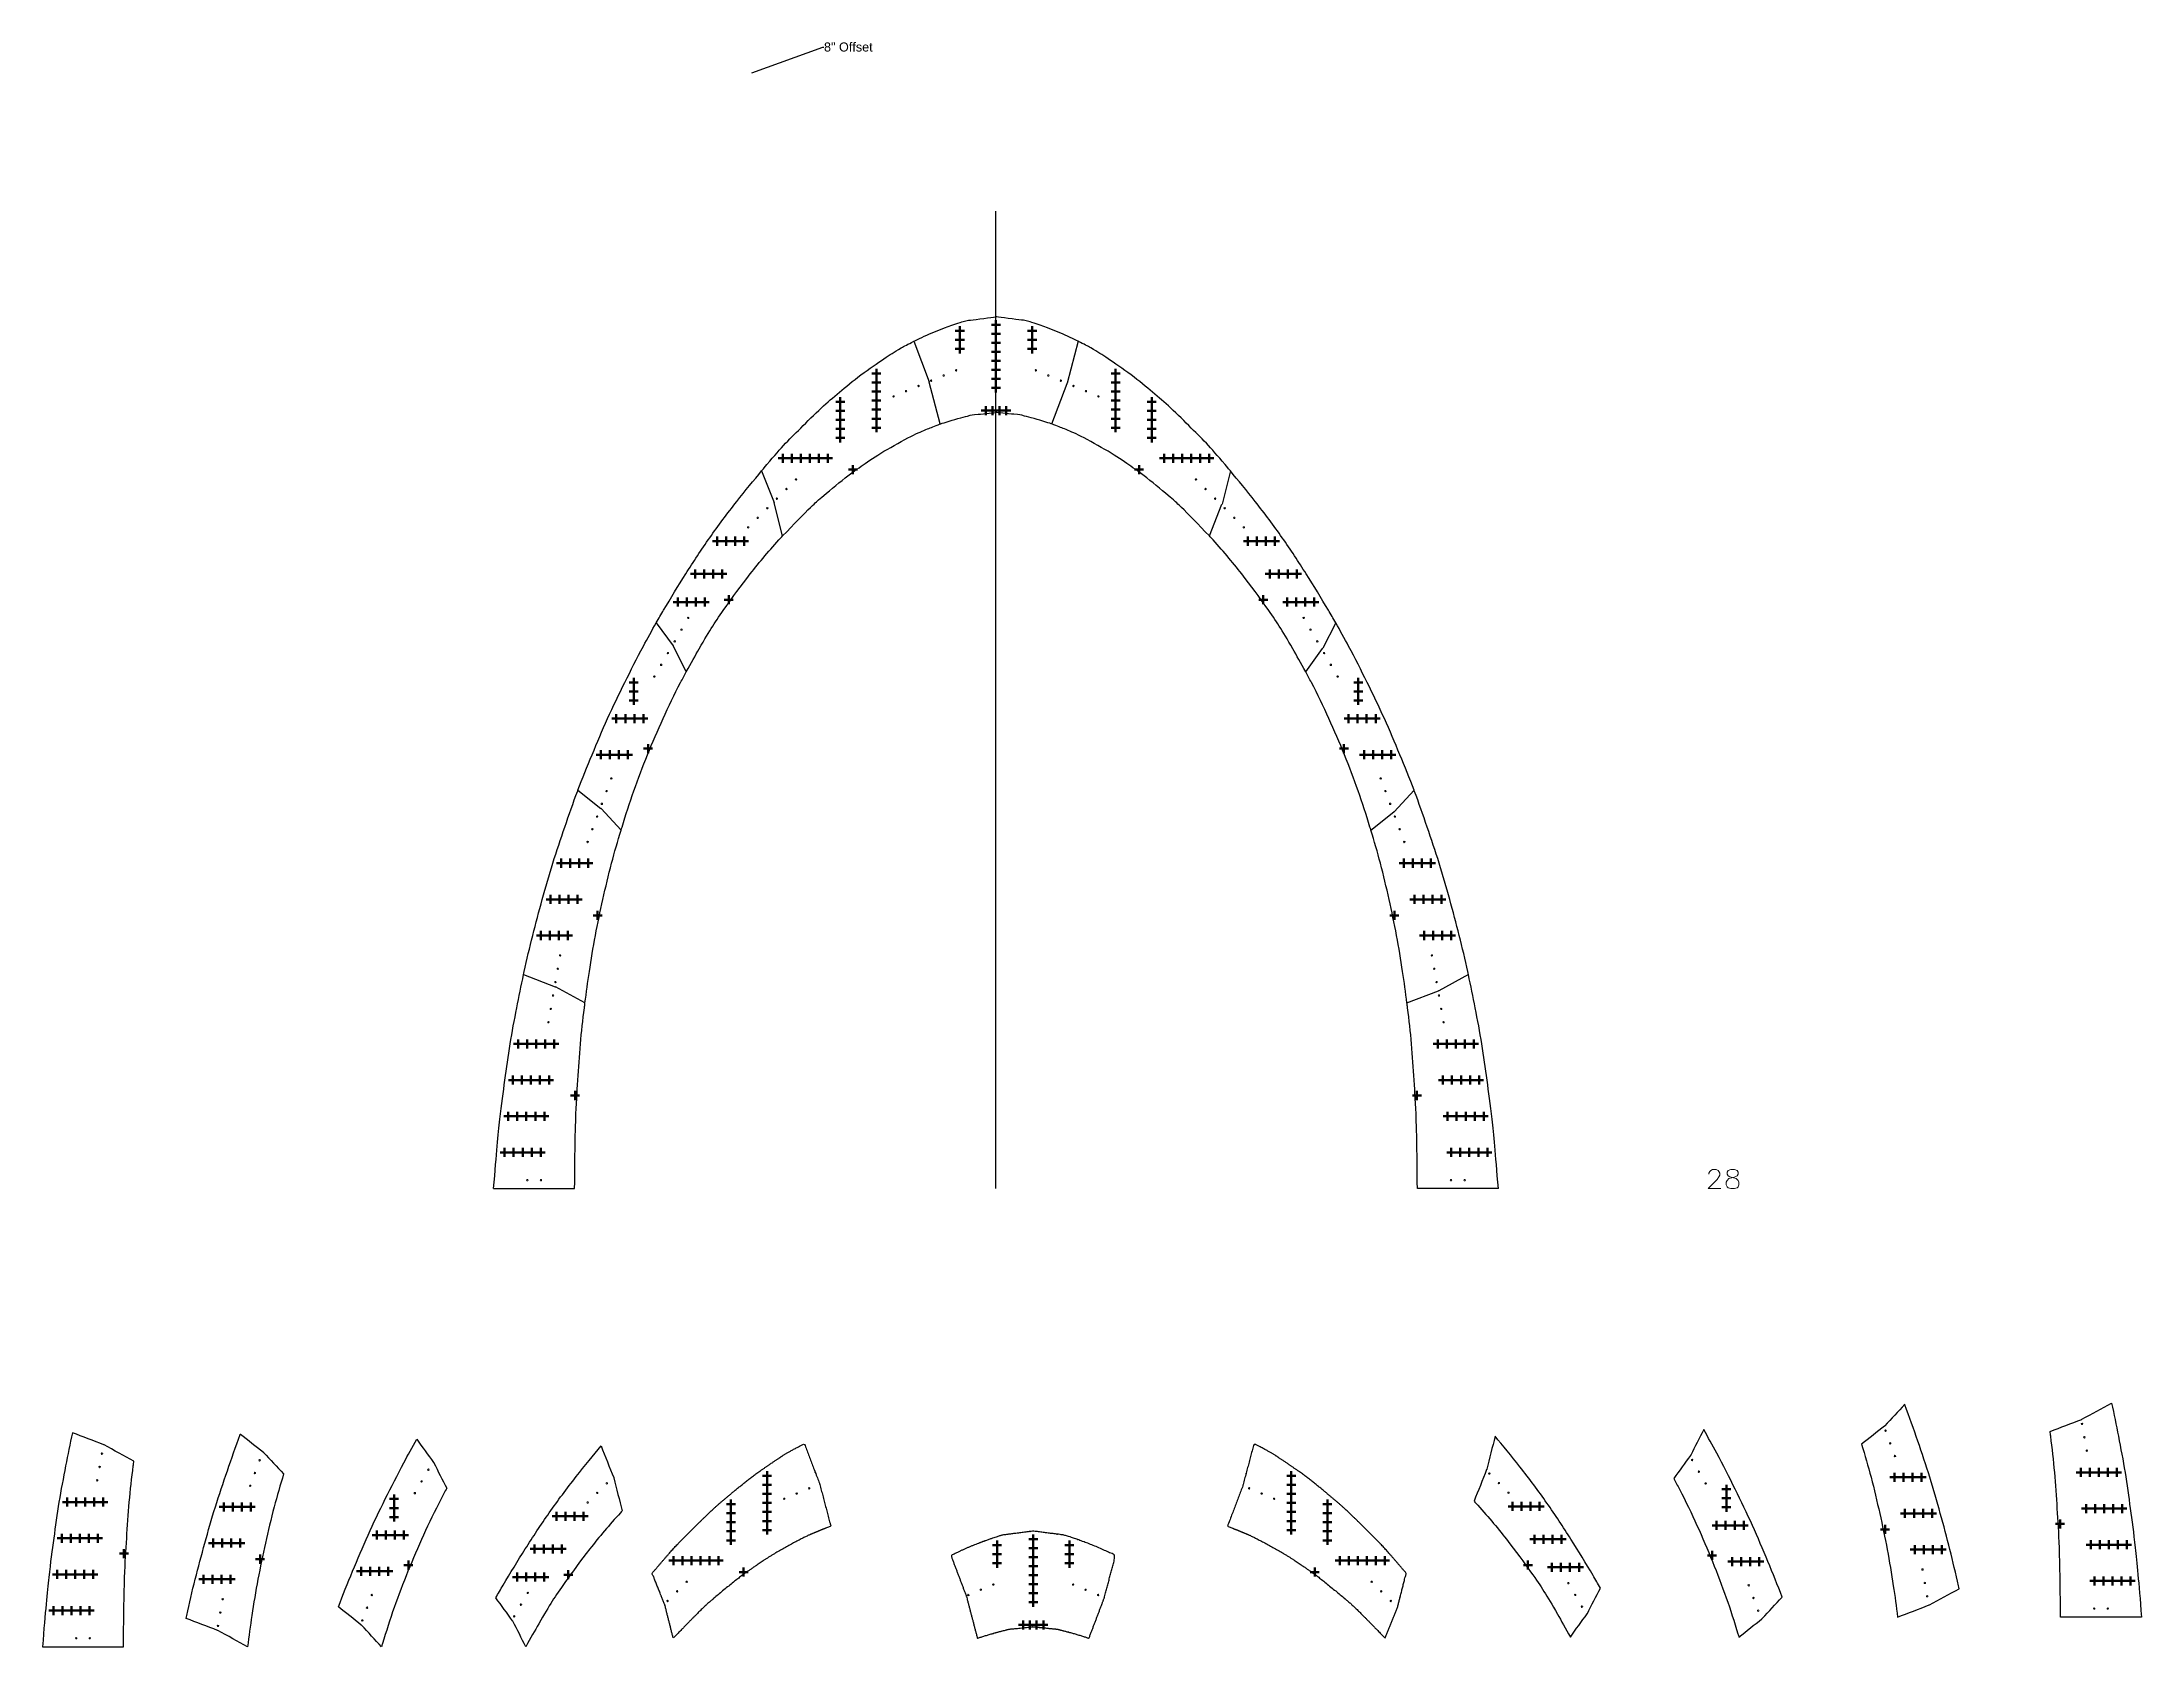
# Model space of a CAD drawing. Header units: inches. Extents: x -241 to 10140, y -1696 to 865.
# Drawn here: x 7470 to 8399, y -8 to 702 of the extents above; entities that cross this region are included whole.
import ezdxf
from ezdxf import colors
from ezdxf.entities.mleader import LeaderData, LeaderLine
from ezdxf.math import Vec2, Vec3

# ---------------------------------------------------------------- set-up
doc = ezdxf.new("R2010")
doc.units = ezdxf.units.IN
doc.header["$MEASUREMENT"] = 0
doc.header["$PDMODE"] = 2
doc.header["$PDSIZE"] = 2
for name, color, linetype, lineweight in [('Annotation', 7, 'Continuous', 9), ('Drilling', 3, 'Continuous', 13), ('Engrave', 4, 'Continuous', 50)]:
    doc.layers.add(name, color=color, linetype=linetype, lineweight=lineweight)
doc.styles.get("Standard").update_dxf_attribs({"font": 'Arial.ttf'})

# ---------------------------------------------------------------- blocks, each defined once
blk = doc.blocks.new('*U2330')
at = {"layer": 'Engrave'}
blk.add_point((0, 0), dxfattribs=at)
blk = doc.blocks.new('*U2332')
at = {"layer": 'Engrave', "color": 0, "linetype": 'ByBlock', "lineweight": -2, "transparency": 16777216}
for p in [(0, 0), (4, 0), (8, 0), (12, 0), (16, 0)]:
    blk.add_blockref('*U2330', p, dxfattribs=at)
blk = doc.blocks.new('*U2333')
at = {"layer": 'Engrave'}
blk.add_point((0, 0), dxfattribs=at)
blk = doc.blocks.new('*U2335')
at = {"layer": 'Engrave', "color": 0, "linetype": 'ByBlock', "lineweight": -2, "transparency": 16777216}
for p in [(0, 0), (4, 0), (8, 0), (12, 0), (16, 0)]:
    blk.add_blockref('*U2333', p, dxfattribs=at)
blk = doc.blocks.new('*U2336')
at = {"layer": 'Engrave'}
blk.add_point((0, 0), dxfattribs=at)
blk = doc.blocks.new('*U2338')
at = {"layer": 'Engrave', "color": 0, "linetype": 'ByBlock', "lineweight": -2, "transparency": 16777216}
for p in [(0, 0), (4, 0), (8, 0), (12, 0), (16, 0)]:
    blk.add_blockref('*U2336', p, dxfattribs=at)
blk = doc.blocks.new('*U2339')
at = {"layer": 'Engrave'}
blk.add_point((0, 0), dxfattribs=at)
blk = doc.blocks.new('*U2341')
at = {"layer": 'Engrave', "color": 0, "linetype": 'ByBlock', "lineweight": -2, "transparency": 16777216}
for p in [(0, 0), (4, 0), (8, 0), (12, 0), (16, 0)]:
    blk.add_blockref('*U2339', p, dxfattribs=at)
blk = doc.blocks.new('*U2342')
at = {"layer": 'Engrave'}
blk.add_point((0, 0), dxfattribs=at)
blk = doc.blocks.new('*U2344')
at = {"layer": 'Engrave', "color": 0, "linetype": 'ByBlock', "lineweight": -2, "transparency": 16777216}
for p in [(0, 0), (4, 0), (8, 0), (12, 0)]:
    blk.add_blockref('*U2342', p, dxfattribs=at)
blk = doc.blocks.new('*U2345')
at = {"layer": 'Engrave'}
blk.add_point((0, 0), dxfattribs=at)
blk = doc.blocks.new('*U2347')
at = {"layer": 'Engrave', "color": 0, "linetype": 'ByBlock', "lineweight": -2, "transparency": 16777216}
for p in [(0, 0), (4, 0), (8, 0), (12, 0)]:
    blk.add_blockref('*U2345', p, dxfattribs=at)
blk = doc.blocks.new('*U2348')
at = {"layer": 'Engrave'}
blk.add_point((0, 0), dxfattribs=at)
blk = doc.blocks.new('*U2350')
at = {"layer": 'Engrave', "color": 0, "linetype": 'ByBlock', "lineweight": -2, "transparency": 16777216}
for p in [(0, 0), (4, 0), (8, 0), (12, 0)]:
    blk.add_blockref('*U2348', p, dxfattribs=at)
blk = doc.blocks.new('*U2351')
at = {"layer": 'Engrave'}
blk.add_point((0, 0), dxfattribs=at)
blk = doc.blocks.new('*U2353')
at = {"layer": 'Engrave', "color": 0, "linetype": 'ByBlock', "lineweight": -2, "transparency": 16777216}
for p in [(0, 0), (4, 0), (8, 0), (12, 0)]:
    blk.add_blockref('*U2351', p, dxfattribs=at)
blk = doc.blocks.new('*U2354')
at = {"layer": 'Engrave'}
blk.add_point((0, 0), dxfattribs=at)
blk = doc.blocks.new('*U2356')
at = {"layer": 'Engrave', "color": 0, "linetype": 'ByBlock', "lineweight": -2, "transparency": 16777216}
for p in [(0, 0), (4, 0), (8, 0), (12, 0)]:
    blk.add_blockref('*U2354', p, dxfattribs=at)
blk = doc.blocks.new('*U2357')
at = {"layer": 'Engrave'}
blk.add_point((0, 0), dxfattribs=at)
blk = doc.blocks.new('*U2359')
at = {"layer": 'Engrave', "color": 0, "linetype": 'ByBlock', "lineweight": -2, "transparency": 16777216}
for p in [(0, 0), (4, 0), (8, 0), (12, 0)]:
    blk.add_blockref('*U2357', p, dxfattribs=at)
blk = doc.blocks.new('*U2360')
at = {"layer": 'Engrave'}
blk.add_point((0, 0), dxfattribs=at)
blk = doc.blocks.new('*U2362')
at = {"layer": 'Engrave', "color": 0, "linetype": 'ByBlock', "lineweight": -2, "transparency": 16777216}
for p in [(0, 0), (4, 0), (8, 0), (12, 0)]:
    blk.add_blockref('*U2360', p, dxfattribs=at)
blk = doc.blocks.new('*U2363')
at = {"layer": 'Engrave'}
blk.add_point((0, 0), dxfattribs=at)
blk = doc.blocks.new('*U2365')
at = {"layer": 'Engrave', "color": 0, "linetype": 'ByBlock', "lineweight": -2, "transparency": 16777216}
for p in [(0, 0), (4, 0), (8, 0), (12, 0), (16, 0), (20, 0)]:
    blk.add_blockref('*U2363', p, dxfattribs=at)
blk = doc.blocks.new('*U2369')
at = {"layer": 'Engrave'}
blk.add_point((0, 0), dxfattribs=at)
blk = doc.blocks.new('*U2371')
at = {"layer": 'Engrave', "color": 0, "linetype": 'ByBlock', "lineweight": -2, "transparency": 16777216}
for p in [(0, 0), (4, 0), (8, 0)]:
    blk.add_blockref('*U2369', p, dxfattribs=at)
blk = doc.blocks.new('*U2372')
at = {"layer": 'Engrave'}
blk.add_point((0, 0), dxfattribs=at)
blk = doc.blocks.new('*U2374')
at = {"layer": 'Engrave', "color": 0, "linetype": 'ByBlock', "lineweight": -2, "transparency": 16777216}
for p in [(0, 0), (4, 0), (8, 0), (12, 0), (16, 0), (20, 0), (24, 0)]:
    blk.add_blockref('*U2372', p, dxfattribs=at)
blk = doc.blocks.new('*U2375')
at = {"layer": 'Engrave'}
blk.add_point((0, 0), dxfattribs=at)
blk = doc.blocks.new('*U2377')
at = {"layer": 'Engrave', "color": 0, "linetype": 'ByBlock', "lineweight": -2, "transparency": 16777216}
for p in [(0, 0), (4, 0), (8, 0)]:
    blk.add_blockref('*U2375', p, dxfattribs=at)
blk = doc.blocks.new('*U2529')
at = {"layer": 'Engrave'}
blk.add_point((0, 0), dxfattribs=at)
blk = doc.blocks.new('*U2530')
at = {"layer": 'Engrave', "color": 0, "linetype": 'ByBlock', "lineweight": -2, "transparency": 16777216}
for p in [(0, 0), (4, 0), (8, 0)]:
    blk.add_blockref('*U2529', p, dxfattribs=at)
blk = doc.blocks.new('*U2934')
at = {"layer": 'Engrave'}
blk.add_point((0, 0), dxfattribs=at)
blk = doc.blocks.new('*U2936')
at = {"layer": 'Engrave', "color": 0, "linetype": 'ByBlock', "lineweight": -2, "transparency": 16777216}
for p in [(0, 0), (4, 0), (8, 0), (12, 0)]:
    blk.add_blockref('*U2934', p, dxfattribs=at)
blk = doc.blocks.new('*U2937')
at = {"layer": 'Engrave'}
blk.add_point((0, 0), dxfattribs=at)
blk = doc.blocks.new('*U2939')
at = {"layer": 'Engrave', "color": 0, "linetype": 'ByBlock', "lineweight": -2, "transparency": 16777216}
for p in [(0, 0), (4, 0), (8, 0), (12, 0), (16, 0), (20, 0), (24, 0), (28, 0)]:
    blk.add_blockref('*U2937', p, dxfattribs=at)
blk = doc.blocks.new('*U2940')
at = {"layer": 'Engrave'}
blk.add_point((0, 0), dxfattribs=at)
blk = doc.blocks.new('*U2942')
at = {"layer": 'Engrave', "color": 0, "linetype": 'ByBlock', "lineweight": -2, "transparency": 16777216}
for p in [(0, 0), (4, 0), (8, 0), (12, 0), (16, 0)]:
    blk.add_blockref('*U2940', p, dxfattribs=at)
blk = doc.blocks.new('*U2946')
at = {"layer": 'Engrave'}
blk.add_point((0, 0), dxfattribs=at)
blk = doc.blocks.new('*U2947')
at = {"layer": 'Engrave', "color": 0, "linetype": 'ByBlock', "lineweight": -2, "transparency": 16777216}
for p in [(0, 0), (4, 0), (8, 0), (12, 0), (16, 0)]:
    blk.add_blockref('*U2946', p, dxfattribs=at)
blk = doc.blocks.new('*U2948')
at = {"layer": 'Engrave'}
blk.add_point((0, 0), dxfattribs=at)
blk = doc.blocks.new('*U2949')
at = {"layer": 'Engrave', "color": 0, "linetype": 'ByBlock', "lineweight": -2, "transparency": 16777216}
for p in [(0, 0), (4, 0), (8, 0), (12, 0), (16, 0)]:
    blk.add_blockref('*U2948', p, dxfattribs=at)
blk = doc.blocks.new('*U2950')
at = {"layer": 'Engrave'}
blk.add_point((0, 0), dxfattribs=at)
blk = doc.blocks.new('*U2951')
at = {"layer": 'Engrave', "color": 0, "linetype": 'ByBlock', "lineweight": -2, "transparency": 16777216}
for p in [(0, 0), (4, 0), (8, 0), (12, 0), (16, 0)]:
    blk.add_blockref('*U2950', p, dxfattribs=at)
blk = doc.blocks.new('*U2952')
at = {"layer": 'Engrave'}
blk.add_point((0, 0), dxfattribs=at)
blk = doc.blocks.new('*U2953')
at = {"layer": 'Engrave', "color": 0, "linetype": 'ByBlock', "lineweight": -2, "transparency": 16777216}
for p in [(0, 0), (4, 0), (8, 0), (12, 0), (16, 0)]:
    blk.add_blockref('*U2952', p, dxfattribs=at)
blk = doc.blocks.new('*U2954')
at = {"layer": 'Engrave'}
blk.add_point((0, 0), dxfattribs=at)
blk = doc.blocks.new('*U2955')
at = {"layer": 'Engrave', "color": 0, "linetype": 'ByBlock', "lineweight": -2, "transparency": 16777216}
for p in [(0, 0), (4, 0), (8, 0), (12, 0)]:
    blk.add_blockref('*U2954', p, dxfattribs=at)
blk = doc.blocks.new('*U2956')
at = {"layer": 'Engrave'}
blk.add_point((0, 0), dxfattribs=at)
blk = doc.blocks.new('*U2957')
at = {"layer": 'Engrave', "color": 0, "linetype": 'ByBlock', "lineweight": -2, "transparency": 16777216}
for p in [(0, 0), (4, 0), (8, 0), (12, 0)]:
    blk.add_blockref('*U2956', p, dxfattribs=at)
blk = doc.blocks.new('*U2958')
at = {"layer": 'Engrave'}
blk.add_point((0, 0), dxfattribs=at)
blk = doc.blocks.new('*U2959')
at = {"layer": 'Engrave', "color": 0, "linetype": 'ByBlock', "lineweight": -2, "transparency": 16777216}
for p in [(0, 0), (4, 0), (8, 0), (12, 0)]:
    blk.add_blockref('*U2958', p, dxfattribs=at)
blk = doc.blocks.new('*U2960')
at = {"layer": 'Engrave'}
blk.add_point((0, 0), dxfattribs=at)
blk = doc.blocks.new('*U2961')
at = {"layer": 'Engrave', "color": 0, "linetype": 'ByBlock', "lineweight": -2, "transparency": 16777216}
for p in [(0, 0), (4, 0), (8, 0), (12, 0)]:
    blk.add_blockref('*U2960', p, dxfattribs=at)
blk = doc.blocks.new('*U2962')
at = {"layer": 'Engrave'}
blk.add_point((0, 0), dxfattribs=at)
blk = doc.blocks.new('*U2963')
at = {"layer": 'Engrave', "color": 0, "linetype": 'ByBlock', "lineweight": -2, "transparency": 16777216}
for p in [(0, 0), (4, 0), (8, 0), (12, 0)]:
    blk.add_blockref('*U2962', p, dxfattribs=at)
blk = doc.blocks.new('*U2964')
at = {"layer": 'Engrave'}
blk.add_point((0, 0), dxfattribs=at)
blk = doc.blocks.new('*U2965')
at = {"layer": 'Engrave', "color": 0, "linetype": 'ByBlock', "lineweight": -2, "transparency": 16777216}
for p in [(0, 0), (4, 0), (8, 0), (12, 0)]:
    blk.add_blockref('*U2964', p, dxfattribs=at)
blk = doc.blocks.new('*U2966')
at = {"layer": 'Engrave'}
blk.add_point((0, 0), dxfattribs=at)
blk = doc.blocks.new('*U2967')
at = {"layer": 'Engrave', "color": 0, "linetype": 'ByBlock', "lineweight": -2, "transparency": 16777216}
for p in [(0, 0), (4, 0), (8, 0), (12, 0)]:
    blk.add_blockref('*U2966', p, dxfattribs=at)
blk = doc.blocks.new('*U2968')
at = {"layer": 'Engrave'}
blk.add_point((0, 0), dxfattribs=at)
blk = doc.blocks.new('*U2969')
at = {"layer": 'Engrave', "color": 0, "linetype": 'ByBlock', "lineweight": -2, "transparency": 16777216}
for p in [(0, 0), (4, 0), (8, 0), (12, 0), (16, 0), (20, 0)]:
    blk.add_blockref('*U2968', p, dxfattribs=at)
blk = doc.blocks.new('*U2970')
at = {"layer": 'Engrave'}
blk.add_point((0, 0), dxfattribs=at)
blk = doc.blocks.new('*U2971')
at = {"layer": 'Engrave', "color": 0, "linetype": 'ByBlock', "lineweight": -2, "transparency": 16777216}
for p in [(0, 0), (4, 0), (8, 0)]:
    blk.add_blockref('*U2970', p, dxfattribs=at)
blk = doc.blocks.new('*U2972')
at = {"layer": 'Engrave'}
blk.add_point((0, 0), dxfattribs=at)
blk = doc.blocks.new('*U2973')
at = {"layer": 'Engrave', "color": 0, "linetype": 'ByBlock', "lineweight": -2, "transparency": 16777216}
for p in [(0, 0), (4, 0), (8, 0), (12, 0), (16, 0), (20, 0), (24, 0)]:
    blk.add_blockref('*U2972', p, dxfattribs=at)
blk = doc.blocks.new('*U2974')
at = {"layer": 'Engrave'}
blk.add_point((0, 0), dxfattribs=at)
blk = doc.blocks.new('*U2975')
at = {"layer": 'Engrave', "color": 0, "linetype": 'ByBlock', "lineweight": -2, "transparency": 16777216}
for p in [(0, 0), (4, 0), (8, 0), (12, 0)]:
    blk.add_blockref('*U2974', p, dxfattribs=at)
blk = doc.blocks.new('*U2976')
at = {"layer": 'Engrave'}
blk.add_point((0, 0), dxfattribs=at)
blk = doc.blocks.new('*U2977')
at = {"layer": 'Engrave', "color": 0, "linetype": 'ByBlock', "lineweight": -2, "transparency": 16777216}
for p in [(0, 0), (4, 0), (8, 0), (12, 0), (16, 0)]:
    blk.add_blockref('*U2976', p, dxfattribs=at)
blk = doc.blocks.new('*U2998')
at = {"layer": 'Engrave'}
blk.add_point((0, 0), dxfattribs=at)
blk = doc.blocks.new('*U3000')
at = {"layer": 'Engrave', "color": 0, "linetype": 'ByBlock', "lineweight": -2, "transparency": 16777216}
for p in [(0, 0), (4, 0), (8, 0), (12, 0), (16, 0)]:
    blk.add_blockref('*U2998', p, dxfattribs=at)
blk = doc.blocks.new('*U3001')
at = {"layer": 'Engrave'}
blk.add_point((0, 0), dxfattribs=at)
blk = doc.blocks.new('*U3002')
at = {"layer": 'Engrave', "color": 0, "linetype": 'ByBlock', "lineweight": -2, "transparency": 16777216}
for p in [(0, 0), (4, 0), (8, 0), (12, 0), (16, 0)]:
    blk.add_blockref('*U3001', p, dxfattribs=at)
blk = doc.blocks.new('*U3003')
at = {"layer": 'Engrave'}
blk.add_point((0, 0), dxfattribs=at)
blk = doc.blocks.new('*U3004')
at = {"layer": 'Engrave', "color": 0, "linetype": 'ByBlock', "lineweight": -2, "transparency": 16777216}
for p in [(0, 0), (4, 0), (8, 0), (12, 0), (16, 0)]:
    blk.add_blockref('*U3003', p, dxfattribs=at)
blk = doc.blocks.new('*U3005')
at = {"layer": 'Engrave'}
blk.add_point((0, 0), dxfattribs=at)
blk = doc.blocks.new('*U3006')
at = {"layer": 'Engrave', "color": 0, "linetype": 'ByBlock', "lineweight": -2, "transparency": 16777216}
for p in [(0, 0), (4, 0), (8, 0), (12, 0), (16, 0)]:
    blk.add_blockref('*U3005', p, dxfattribs=at)
blk = doc.blocks.new('*U3015')
at = {"layer": 'Engrave'}
blk.add_point((0, 0), dxfattribs=at)
blk = doc.blocks.new('*U3017')
at = {"layer": 'Engrave', "color": 0, "linetype": 'ByBlock', "lineweight": -2, "transparency": 16777216}
for p in [(0, 0), (4, 0), (8, 0), (12, 0)]:
    blk.add_blockref('*U3015', p, dxfattribs=at)
blk = doc.blocks.new('*U3018')
at = {"layer": 'Engrave'}
blk.add_point((0, 0), dxfattribs=at)
blk = doc.blocks.new('*U3019')
at = {"layer": 'Engrave', "color": 0, "linetype": 'ByBlock', "lineweight": -2, "transparency": 16777216}
for p in [(0, 0), (4, 0), (8, 0), (12, 0)]:
    blk.add_blockref('*U3018', p, dxfattribs=at)
blk = doc.blocks.new('*U3020')
at = {"layer": 'Engrave'}
blk.add_point((0, 0), dxfattribs=at)
blk = doc.blocks.new('*U3021')
at = {"layer": 'Engrave', "color": 0, "linetype": 'ByBlock', "lineweight": -2, "transparency": 16777216}
for p in [(0, 0), (4, 0), (8, 0), (12, 0)]:
    blk.add_blockref('*U3020', p, dxfattribs=at)
blk = doc.blocks.new('*U3030')
at = {"layer": 'Engrave'}
blk.add_point((0, 0), dxfattribs=at)
blk = doc.blocks.new('*U3032')
at = {"layer": 'Engrave', "color": 0, "linetype": 'ByBlock', "lineweight": -2, "transparency": 16777216}
for p in [(0, 0), (4, 0), (8, 0), (12, 0)]:
    blk.add_blockref('*U3030', p, dxfattribs=at)
blk = doc.blocks.new('*U3033')
at = {"layer": 'Engrave'}
blk.add_point((0, 0), dxfattribs=at)
blk = doc.blocks.new('*U3034')
at = {"layer": 'Engrave', "color": 0, "linetype": 'ByBlock', "lineweight": -2, "transparency": 16777216}
for p in [(0, 0), (4, 0), (8, 0), (12, 0)]:
    blk.add_blockref('*U3033', p, dxfattribs=at)
blk = doc.blocks.new('*U3035')
at = {"layer": 'Engrave'}
blk.add_point((0, 0), dxfattribs=at)
blk = doc.blocks.new('*U3036')
at = {"layer": 'Engrave', "color": 0, "linetype": 'ByBlock', "lineweight": -2, "transparency": 16777216}
for p in [(0, 0), (4, 0), (8, 0)]:
    blk.add_blockref('*U3035', p, dxfattribs=at)
blk = doc.blocks.new('*U3045')
at = {"layer": 'Engrave'}
blk.add_point((0, 0), dxfattribs=at)
blk = doc.blocks.new('*U3047')
at = {"layer": 'Engrave', "color": 0, "linetype": 'ByBlock', "lineweight": -2, "transparency": 16777216}
for p in [(0, 0), (4, 0), (8, 0), (12, 0)]:
    blk.add_blockref('*U3045', p, dxfattribs=at)
blk = doc.blocks.new('*U3048')
at = {"layer": 'Engrave'}
blk.add_point((0, 0), dxfattribs=at)
blk = doc.blocks.new('*U3049')
at = {"layer": 'Engrave', "color": 0, "linetype": 'ByBlock', "lineweight": -2, "transparency": 16777216}
for p in [(0, 0), (4, 0), (8, 0), (12, 0)]:
    blk.add_blockref('*U3048', p, dxfattribs=at)
blk = doc.blocks.new('*U3050')
at = {"layer": 'Engrave'}
blk.add_point((0, 0), dxfattribs=at)
blk = doc.blocks.new('*U3051')
at = {"layer": 'Engrave', "color": 0, "linetype": 'ByBlock', "lineweight": -2, "transparency": 16777216}
for p in [(0, 0), (4, 0), (8, 0), (12, 0)]:
    blk.add_blockref('*U3050', p, dxfattribs=at)
blk = doc.blocks.new('*U3109')
at = {"layer": 'Engrave'}
blk.add_point((0, 0), dxfattribs=at)
blk = doc.blocks.new('*U3111')
at = {"layer": 'Engrave', "color": 0, "linetype": 'ByBlock', "lineweight": -2, "transparency": 16777216}
for p in [(0, 0), (4, 0), (8, 0), (12, 0)]:
    blk.add_blockref('*U3109', p, dxfattribs=at)
blk = doc.blocks.new('*U3112')
at = {"layer": 'Engrave'}
blk.add_point((0, 0), dxfattribs=at)
blk = doc.blocks.new('*U3113')
at = {"layer": 'Engrave', "color": 0, "linetype": 'ByBlock', "lineweight": -2, "transparency": 16777216}
for p in [(0, 0), (4, 0), (8, 0), (12, 0)]:
    blk.add_blockref('*U3112', p, dxfattribs=at)
blk = doc.blocks.new('*U3114')
at = {"layer": 'Engrave'}
blk.add_point((0, 0), dxfattribs=at)
blk = doc.blocks.new('*U3115')
at = {"layer": 'Engrave', "color": 0, "linetype": 'ByBlock', "lineweight": -2, "transparency": 16777216}
for p in [(0, 0), (4, 0), (8, 0), (12, 0)]:
    blk.add_blockref('*U3114', p, dxfattribs=at)
blk = doc.blocks.new('*U3124')
at = {"layer": 'Engrave'}
blk.add_point((0, 0), dxfattribs=at)
blk = doc.blocks.new('*U3126')
at = {"layer": 'Engrave', "color": 0, "linetype": 'ByBlock', "lineweight": -2, "transparency": 16777216}
for p in [(0, 0), (4, 0), (8, 0), (12, 0)]:
    blk.add_blockref('*U3124', p, dxfattribs=at)
blk = doc.blocks.new('*U3127')
at = {"layer": 'Engrave'}
blk.add_point((0, 0), dxfattribs=at)
blk = doc.blocks.new('*U3128')
at = {"layer": 'Engrave', "color": 0, "linetype": 'ByBlock', "lineweight": -2, "transparency": 16777216}
for p in [(0, 0), (4, 0), (8, 0), (12, 0)]:
    blk.add_blockref('*U3127', p, dxfattribs=at)
blk = doc.blocks.new('*U3129')
at = {"layer": 'Engrave'}
blk.add_point((0, 0), dxfattribs=at)
blk = doc.blocks.new('*U3130')
at = {"layer": 'Engrave', "color": 0, "linetype": 'ByBlock', "lineweight": -2, "transparency": 16777216}
for p in [(0, 0), (4, 0), (8, 0)]:
    blk.add_blockref('*U3129', p, dxfattribs=at)
blk = doc.blocks.new('*U3139')
at = {"layer": 'Engrave'}
blk.add_point((0, 0), dxfattribs=at)
blk = doc.blocks.new('*U3141')
at = {"layer": 'Engrave', "color": 0, "linetype": 'ByBlock', "lineweight": -2, "transparency": 16777216}
for p in [(0, 0), (4, 0), (8, 0), (12, 0)]:
    blk.add_blockref('*U3139', p, dxfattribs=at)
blk = doc.blocks.new('*U3142')
at = {"layer": 'Engrave'}
blk.add_point((0, 0), dxfattribs=at)
blk = doc.blocks.new('*U3143')
at = {"layer": 'Engrave', "color": 0, "linetype": 'ByBlock', "lineweight": -2, "transparency": 16777216}
for p in [(0, 0), (4, 0), (8, 0), (12, 0)]:
    blk.add_blockref('*U3142', p, dxfattribs=at)
blk = doc.blocks.new('*U3144')
at = {"layer": 'Engrave'}
blk.add_point((0, 0), dxfattribs=at)
blk = doc.blocks.new('*U3145')
at = {"layer": 'Engrave', "color": 0, "linetype": 'ByBlock', "lineweight": -2, "transparency": 16777216}
for p in [(0, 0), (4, 0), (8, 0), (12, 0)]:
    blk.add_blockref('*U3144', p, dxfattribs=at)
blk = doc.blocks.new('*U3156')
at = {"layer": 'Engrave'}
blk.add_point((0, 0), dxfattribs=at)
blk = doc.blocks.new('*U3158')
at = {"layer": 'Engrave', "color": 0, "linetype": 'ByBlock', "lineweight": -2, "transparency": 16777216}
for p in [(0, 0), (4, 0), (8, 0), (12, 0), (16, 0)]:
    blk.add_blockref('*U3156', p, dxfattribs=at)
blk = doc.blocks.new('*U3159')
at = {"layer": 'Engrave'}
blk.add_point((0, 0), dxfattribs=at)
blk = doc.blocks.new('*U3160')
at = {"layer": 'Engrave', "color": 0, "linetype": 'ByBlock', "lineweight": -2, "transparency": 16777216}
for p in [(0, 0), (4, 0), (8, 0), (12, 0), (16, 0)]:
    blk.add_blockref('*U3159', p, dxfattribs=at)
blk = doc.blocks.new('*U3161')
at = {"layer": 'Engrave'}
blk.add_point((0, 0), dxfattribs=at)
blk = doc.blocks.new('*U3162')
at = {"layer": 'Engrave', "color": 0, "linetype": 'ByBlock', "lineweight": -2, "transparency": 16777216}
for p in [(0, 0), (4, 0), (8, 0), (12, 0), (16, 0)]:
    blk.add_blockref('*U3161', p, dxfattribs=at)
blk = doc.blocks.new('*U3163')
at = {"layer": 'Engrave'}
blk.add_point((0, 0), dxfattribs=at)
blk = doc.blocks.new('*U3164')
at = {"layer": 'Engrave', "color": 0, "linetype": 'ByBlock', "lineweight": -2, "transparency": 16777216}
for p in [(0, 0), (4, 0), (8, 0), (12, 0), (16, 0)]:
    blk.add_blockref('*U3163', p, dxfattribs=at)
blk = doc.blocks.new('*U3889')
at = {"layer": 'Engrave'}
blk.add_point((0, 0), dxfattribs=at)
blk = doc.blocks.new('*U3891')
at = {"layer": 'Engrave', "color": 0, "linetype": 'ByBlock', "lineweight": -2, "transparency": 16777216}
for p in [(0, 0), (4, 0), (8, 0), (12, 0), (16, 0), (20, 0)]:
    blk.add_blockref('*U3889', p, dxfattribs=at)
blk = doc.blocks.new('*U3892')
at = {"layer": 'Engrave'}
blk.add_point((0, 0), dxfattribs=at)
blk = doc.blocks.new('*U3893')
at = {"layer": 'Engrave', "color": 0, "linetype": 'ByBlock', "lineweight": -2, "transparency": 16777216}
for p in [(0, 0), (4, 0), (8, 0), (12, 0), (16, 0), (20, 0), (24, 0)]:
    blk.add_blockref('*U3892', p, dxfattribs=at)
blk = doc.blocks.new('*U3894')
at = {"layer": 'Engrave'}
blk.add_point((0, 0), dxfattribs=at)
blk = doc.blocks.new('*U3895')
at = {"layer": 'Engrave', "color": 0, "linetype": 'ByBlock', "lineweight": -2, "transparency": 16777216}
for p in [(0, 0), (4, 0), (8, 0), (12, 0), (16, 0)]:
    blk.add_blockref('*U3894', p, dxfattribs=at)
blk = doc.blocks.new('*U3904')
at = {"layer": 'Engrave'}
blk.add_point((0, 0), dxfattribs=at)
blk = doc.blocks.new('*U3906')
at = {"layer": 'Engrave', "color": 0, "linetype": 'ByBlock', "lineweight": -2, "transparency": 16777216}
for p in [(0, 0), (4, 0), (8, 0)]:
    blk.add_blockref('*U3904', p, dxfattribs=at)
blk = doc.blocks.new('*U3907')
at = {"layer": 'Engrave'}
blk.add_point((0, 0), dxfattribs=at)
blk = doc.blocks.new('*U3908')
at = {"layer": 'Engrave', "color": 0, "linetype": 'ByBlock', "lineweight": -2, "transparency": 16777216}
for p in [(0, 0), (4, 0), (8, 0)]:
    blk.add_blockref('*U3907', p, dxfattribs=at)
blk = doc.blocks.new('*U3909')
at = {"layer": 'Engrave'}
blk.add_point((0, 0), dxfattribs=at)
blk = doc.blocks.new('*U3910')
at = {"layer": 'Engrave', "color": 0, "linetype": 'ByBlock', "lineweight": -2, "transparency": 16777216}
for p in [(0, 0), (4, 0), (8, 0), (12, 0), (16, 0), (20, 0), (24, 0), (28, 0)]:
    blk.add_blockref('*U3909', p, dxfattribs=at)
blk = doc.blocks.new('*U3919')
at = {"layer": 'Engrave'}
blk.add_point((0, 0), dxfattribs=at)
blk = doc.blocks.new('*U3921')
at = {"layer": 'Engrave', "color": 0, "linetype": 'ByBlock', "lineweight": -2, "transparency": 16777216}
for p in [(0, 0), (4, 0), (8, 0), (12, 0), (16, 0), (20, 0)]:
    blk.add_blockref('*U3919', p, dxfattribs=at)
blk = doc.blocks.new('*U3922')
at = {"layer": 'Engrave'}
blk.add_point((0, 0), dxfattribs=at)
blk = doc.blocks.new('*U3923')
at = {"layer": 'Engrave', "color": 0, "linetype": 'ByBlock', "lineweight": -2, "transparency": 16777216}
for p in [(0, 0), (4, 0), (8, 0), (12, 0), (16, 0), (20, 0), (24, 0)]:
    blk.add_blockref('*U3922', p, dxfattribs=at)
blk = doc.blocks.new('*U3924')
at = {"layer": 'Engrave'}
blk.add_point((0, 0), dxfattribs=at)
blk = doc.blocks.new('*U3925')
at = {"layer": 'Engrave', "color": 0, "linetype": 'ByBlock', "lineweight": -2, "transparency": 16777216}
for p in [(0, 0), (4, 0), (8, 0), (12, 0), (16, 0)]:
    blk.add_blockref('*U3924', p, dxfattribs=at)

msp = doc.modelspace()

# ---------------------------------------------------------------- linework, layer by layer
for p, q in [((7892.17108, 194.83764), (7892.17108, 627.3805)), ((7855.77894, 569.74186), (7862.57323, 551.8136)), ((7928.56321, 569.74186), (7923.67092, 551.20405)), ((7867.48344, 533.17154), (7862.60522, 551.71366)), ((7916.85872, 533.17154), (7923.6394, 551.10557)), ((7788.41811, 512.3856), (7794.01746, 498.38154)), ((7995.92405, 512.3856), (7992.22264, 497.76486)), ((7794.05835, 498.2557), (7794.01746, 498.38154)), ((7797.75975, 483.63497), (7794.05835, 498.2557)), ((7986.5824, 483.63497), (7992.18175, 497.63902)), ((7992.18175, 497.63902), (7992.22264, 497.76486)), ((7741.84854, 445.22964), (7749.29668, 434.98333)), ((8042.49361, 445.22964), (8036.74547, 433.94157)), ((7749.37892, 434.84913), (7749.29668, 434.98333)), ((7755.12707, 423.56106), (7749.37892, 434.84913)), ((8029.21509, 423.56106), (8036.66323, 433.80737)), ((8036.66323, 433.80737), (8036.74547, 433.94157)), ((7707.14447, 371.10966), (7717.31596, 363.06499)), ((7717.42888, 362.96062), (7717.31596, 363.06499)), ((7726.24679, 353.45165), (7717.42888, 362.96062)), ((8077.19769, 371.10966), (8068.37978, 361.6007)), ((8058.09537, 353.45165), (8068.26686, 361.49632)), ((8068.37978, 361.6007), (8068.26686, 361.49632)), ((7683.10183, 289.5139), (7697.0508, 284.18203)), ((8101.24032, 289.5139), (8088.12681, 282.3698)), ((7697.0508, 284.18203), (7697.17215, 284.12608)), ((7710.28567, 276.98198), (7697.17215, 284.12608)), ((8074.05649, 276.98198), (8088.00545, 282.31385)), ((8088.12681, 282.3698), (8088.00545, 282.31385)), ((7669.86085, 194.83764), (7705.71201, 194.83764)), ((8114.48131, 194.83764), (8078.63014, 194.83764))]:
    msp.add_line(p, q)
for centre, start, end in [((7861.63813, 551.45923), 14.73985132, 20.75526545), ((7922.70403, 551.45923), 339.28886919, 345.21619525)]:
    msp.add_arc(centre, 1, start, end)
at = {"transparency": 33554687}
for points, knots in [([(7855.77894, 569.74186), (7857.67483, 570.71173), (7865.93857, 574.68654), (7878.68782, 578.94331), (7878.68782, 578.83764), (7892.17106, 580.59917), (7892.17108, 580.59917)], [26.393493766, 26.393493766, 26.393493766, 26.393493766, 27, 28, 29, 30, 30, 30, 30]), ([(7928.56321, 569.74186), (7926.66733, 570.71173), (7918.40359, 574.68654), (7905.65434, 578.94331), (7905.65434, 578.83764), (7892.17109, 580.59917), (7892.17108, 580.59917)], [26.393493766, 26.393493766, 26.393493766, 26.393493766, 27, 28, 29, 30, 30, 30, 30]), ([(7788.41811, 512.3856), (7788.79486, 512.83723), (7792.77525, 517.59695), (7798.35654, 524.05714), (7805.18272, 530.83764), (7815.32054, 540.90761), (7822.41246, 546.83764), (7832.08295, 554.92376), (7843.73535, 562.83764), (7847.45415, 565.3633), (7853.16509, 568.41146), (7855.77894, 569.74186)], [18.897872661, 18.897872661, 18.897872661, 18.897872661, 19, 20, 21, 22, 23, 24, 25, 26, 26.393493766, 26.393493766, 26.393493766, 26.393493766]), ([(7995.92405, 512.3856), (7995.54729, 512.83723), (7991.56691, 517.59695), (7985.98562, 524.05714), (7979.15944, 530.83764), (7969.02162, 540.90761), (7961.92969, 546.83764), (7952.25921, 554.92376), (7940.6068, 562.83764), (7936.88801, 565.3633), (7931.17707, 568.41146), (7928.56321, 569.74186)], [18.897872661, 18.897872661, 18.897872661, 18.897872661, 19, 20, 21, 22, 23, 24, 25, 26, 26.393493766, 26.393493766, 26.393493766, 26.393493766]), ([(7741.84854, 445.22964), (7742.91465, 447.09897), (7747.08929, 454.30164), (7754.78402, 466.83764), (7765.24338, 482.83764), (7776.81136, 498.29296), (7785.10582, 508.41494), (7788.41811, 512.3856)], [14.649500422, 14.649500422, 14.649500422, 14.649500422, 15, 16, 17, 18, 18.897872661, 18.897872661, 18.897872661, 18.897872661]), ([(8042.49361, 445.22964), (8041.42751, 447.09897), (8037.25287, 454.30164), (8029.55813, 466.83764), (8019.09877, 482.83764), (8007.5308, 498.29296), (7999.23634, 508.41494), (7995.92405, 512.3856)], [14.649500422, 14.649500422, 14.649500422, 14.649500422, 15, 16, 17, 18, 18.897872661, 18.897872661, 18.897872661, 18.897872661]), ([(7707.14447, 371.10966), (7709.13006, 376.35232), (7713.4605, 386.92831), (7720.11883, 402.83764), (7727.85785, 418.83764), (7735.00702, 432.9683), (7739.87297, 441.76564), (7741.84854, 445.22964)], [10.017001381, 10.017001381, 10.017001381, 10.017001381, 11, 12, 13, 14, 14.649500422, 14.649500422, 14.649500422, 14.649500422]), ([(8077.19769, 371.10966), (8075.2121, 376.35232), (8070.88165, 386.92831), (8064.22332, 402.83764), (8056.48431, 418.83764), (8049.33513, 432.9683), (8044.46919, 441.76564), (8042.49361, 445.22964)], [10.017001381, 10.017001381, 10.017001381, 10.017001381, 11, 12, 13, 14, 14.649500422, 14.649500422, 14.649500422, 14.649500422]), ([(7683.10183, 289.5139), (7683.19696, 289.95515), (7684.4489, 295.72972), (7687.04284, 306.83764), (7691.36164, 322.83764), (7695.92067, 338.83764), (7701.33722, 354.83764), (7705.05873, 365.59498), (7707.11013, 371.01898), (7707.14447, 371.10966)], [4.917266477, 4.917266477, 4.917266477, 4.917266477, 5, 6, 7, 8, 9, 10, 10.017001381, 10.017001381, 10.017001381, 10.017001381]), ([(8101.24032, 289.5139), (8101.14519, 289.95515), (8099.89325, 295.72972), (8097.29932, 306.83764), (8092.98051, 322.83764), (8088.42149, 338.83764), (8083.00494, 354.83764), (8079.28342, 365.59498), (8077.23203, 371.01898), (8077.19769, 371.10966)], [4.917266477, 4.917266477, 4.917266477, 4.917266477, 5, 6, 7, 8, 9, 10, 10.017001381, 10.017001381, 10.017001381, 10.017001381]), ([(7669.86085, 194.83764), (7671.13075, 210.83764), (7672.66472, 226.83764), (7674.8401, 242.83764), (7677.01547, 258.83764), (7679.9802, 274.39639), (7682.04715, 284.62181), (7683.10183, 289.5139)], [0, 0, 0, 0, 1, 2, 3, 4, 4.917266477, 4.917266477, 4.917266477, 4.917266477]), ([(8114.48131, 194.83764), (8113.21141, 210.83764), (8111.67744, 226.83764), (8109.50206, 242.83764), (8107.32668, 258.83764), (8104.36196, 274.39639), (8102.295, 284.62181), (8101.24032, 289.5139)], [0, 0, 0, 0, 1, 2, 3, 4, 4.917266477, 4.917266477, 4.917266477, 4.917266477]), ([(8358.68185, 87.41824), (8358.77338, 86.70346), (8359.53863, 80.65535), (8360.83649, 69.2739), (8361.84667, 53.2739), (8362.8565, 37.27955), (8363.15311, 21.29087), (8363.25551, 5.2739), (8375.20589, 5.2739), (8387.15628, 5.2739), (8399.10667, 5.2739), (8397.83677, 21.2739), (8396.3028, 37.2739), (8394.12742, 53.2739), (8391.95204, 69.2739), (8388.98732, 84.83265), (8386.92036, 95.05807), (8385.86568, 99.95016), (8381.49451, 97.5688), (8377.12334, 95.18743), (8372.75217, 92.80606), (8372.71172, 92.78741), (8372.67126, 92.76876), (8372.63081, 92.75012), (8367.98116, 90.97283), (8363.3315, 89.19553), (8358.68185, 87.41824)], [0, 0, 0, 0, 0.134021537, 1.134021537, 2.134021537, 3.134021537, 4.13296099, 4.13296099, 4.13296099, 5.13296099, 5.13296099, 5.13296099, 6.13296099, 7.13296099, 8.13296099, 9.13296099, 10.050227467, 10.050227467, 10.050227467, 11.050227467, 11.050227467, 11.050227467, 12.050227467, 12.050227467, 12.050227467, 13.050227467, 13.050227467, 13.050227467, 13.050227467]), ([(7510.62968, 74.27813), (7510.53815, 73.56335), (7509.77291, 67.51524), (7508.47505, 56.13379), (7507.46486, 40.13379), (7506.45504, 24.13945), (7506.15843, 8.15076), (7506.05603, -7.86621), (7494.10564, -7.86621), (7482.15525, -7.86621), (7470.20486, -7.86621), (7471.47476, 8.13379), (7473.00873, 24.13379), (7475.18411, 40.13379), (7477.35949, 56.13379), (7480.32421, 71.69254), (7482.39117, 81.91797), (7483.44585, 86.81005), (7488.0955, 85.03276), (7492.74516, 83.25547), (7497.39481, 81.47818), (7497.43527, 81.45953), (7497.47572, 81.44088), (7497.51617, 81.42224), (7501.88734, 79.04087), (7506.25851, 76.6595), (7510.62968, 74.27813)], [0, 0, 0, 0, 0.134021537, 1.134021537, 2.134021537, 3.134021537, 4.13296099, 4.13296099, 4.13296099, 5.13296099, 5.13296099, 5.13296099, 6.13296099, 7.13296099, 8.13296099, 9.13296099, 10.050227467, 10.050227467, 10.050227467, 11.050227467, 11.050227467, 11.050227467, 12.050227467, 12.050227467, 12.050227467, 13.050227467, 13.050227467, 13.050227467, 13.050227467])]:
    msp.add_open_spline(points, degree=3, knots=knots, dxfattribs=at)
for points, knots in [([(7797.75975, 483.63497), (7802.48594, 488.69612), (7812.73571, 498.83764), (7812.73571, 498.83764), (7826.65913, 510.48716), (7832.99199, 514.83764), (7841.59914, 520.75047), (7855.94929, 528.58696), (7860.78344, 530.55335), (7864.81283, 532.19239), (7867.48344, 533.17154)], [18.048793419, 18.048793419, 18.048793419, 18.048793419, 18.998939453, 19.998939453, 20.998939453, 21.998939453, 22.998939453, 23.998939453, 24.998939453, 25.620005231, 25.620005231, 25.620005231, 25.620005231]), ([(7867.48344, 533.17154), (7867.66647, 533.23865), (7871.91107, 534.71098), (7881.57171, 537.22814), (7881.57171, 537.22814), (7892.17108, 538.24062), (7891.86222, 538.25453), (7891.96517, 538.25453), (7892.06813, 538.25453), (7892.17108, 538.25453)], [25.620005231, 25.620005231, 25.620005231, 25.620005231, 25.998939453, 26.998939453, 27.998939453, 28.998939453, 28.998939453, 28.998939453, 29.998939453, 29.998939453, 29.998939453, 29.998939453]), ([(7916.85872, 533.17154), (7916.67568, 533.23865), (7912.43108, 534.71098), (7902.77045, 537.22814), (7902.77045, 537.22814), (7892.17108, 538.24062), (7892.47993, 538.25453), (7892.37698, 538.25453), (7892.27403, 538.25453), (7892.17108, 538.25453)], [25.620005231, 25.620005231, 25.620005231, 25.620005231, 25.998939453, 26.998939453, 27.998939453, 28.998939453, 28.998939453, 28.998939453, 29.998939453, 29.998939453, 29.998939453, 29.998939453]), ([(7986.5824, 483.63497), (7981.85621, 488.69612), (7971.60645, 498.83764), (7971.60645, 498.83764), (7957.68303, 510.48716), (7951.35016, 514.83764), (7942.74302, 520.75047), (7928.39286, 528.58696), (7923.55872, 530.55335), (7919.52933, 532.19239), (7916.85872, 533.17154)], [18.048793419, 18.048793419, 18.048793419, 18.048793419, 18.998939453, 19.998939453, 20.998939453, 21.998939453, 22.998939453, 23.998939453, 24.998939453, 25.620005231, 25.620005231, 25.620005231, 25.620005231]), ([(7755.12707, 423.56106), (7757.14002, 427.24163), (7762.00363, 435.76446), (7766.92945, 444.19867), (7771.58922, 450.83764), (7783.11502, 466.83764), (7792.30514, 477.77019), (7797.51177, 483.36941), (7797.75975, 483.63497)], [13.295965542, 13.295965542, 13.295965542, 13.295965542, 13.998939453, 14.998939453, 15.998939453, 16.998939453, 17.998939453, 18.048793419, 18.048793419, 18.048793419, 18.048793419]), ([(8029.21509, 423.56106), (8027.20213, 427.24163), (8022.33852, 435.76446), (8017.4127, 444.19867), (8012.75293, 450.83764), (8001.22713, 466.83764), (7992.03702, 477.77019), (7986.83038, 483.36941), (7986.5824, 483.63497)], [13.295965542, 13.295965542, 13.295965542, 13.295965542, 13.998939453, 14.998939453, 15.998939453, 16.998939453, 17.998939453, 18.048793419, 18.048793419, 18.048793419, 18.048793419]), ([(7726.24679, 353.45165), (7726.38751, 353.91365), (7728.15944, 359.70898), (7731.70191, 370.83764), (7737.83404, 386.83764), (7744.69219, 402.83764), (7750.5584, 415.08844), (7754.27654, 422.00591), (7755.12707, 423.56106)], [8.912315568, 8.912315568, 8.912315568, 8.912315568, 8.998939453, 9.998939453, 10.998939453, 11.998939453, 12.998939453, 13.295965542, 13.295965542, 13.295965542, 13.295965542]), ([(8058.09537, 353.45165), (8057.95464, 353.91365), (8056.18272, 359.70898), (8052.64025, 370.83764), (8046.50812, 386.83764), (8039.64996, 402.83764), (8033.78376, 415.08844), (8030.06562, 422.00591), (8029.21509, 423.56106)], [8.912315568, 8.912315568, 8.912315568, 8.912315568, 8.998939453, 9.998939453, 10.998939453, 11.998939453, 12.998939453, 13.295965542, 13.295965542, 13.295965542, 13.295965542]), ([(7710.28567, 276.98198), (7710.87713, 281.60053), (7712.25031, 291.55242), (7714.76716, 306.83764), (7718.17753, 322.83764), (7721.77874, 338.37564), (7724.76299, 348.58031), (7726.24679, 353.45165)], [4.13296099, 4.13296099, 4.13296099, 4.13296099, 4.998939453, 5.998939453, 6.998939453, 7.998939453, 8.912315568, 8.912315568, 8.912315568, 8.912315568]), ([(8074.05649, 276.98198), (8073.46503, 281.60053), (8072.09185, 291.55242), (8069.57499, 306.83764), (8066.16463, 322.83764), (8062.56341, 338.37564), (8059.57916, 348.58031), (8058.09537, 353.45165)], [4.13296099, 4.13296099, 4.13296099, 4.13296099, 4.998939453, 5.998939453, 6.998939453, 7.998939453, 8.912315568, 8.912315568, 8.912315568, 8.912315568]), ([(7705.71201, 194.83764), (7705.81441, 210.8546), (7706.11102, 226.84329), (7707.12085, 242.83764), (7708.13103, 258.83764), (7709.42889, 270.21908), (7710.19413, 276.2672), (7710.28567, 276.98198)], [0, 0, 0, 0, 0.998939453, 1.998939453, 2.998939453, 3.998939453, 4.13296099, 4.13296099, 4.13296099, 4.13296099]), ([(8078.63014, 194.83764), (8078.52775, 210.8546), (8078.23114, 226.84329), (8077.22131, 242.83764), (8076.21112, 258.83764), (8074.91327, 270.21908), (8074.14802, 276.2672), (8074.05649, 276.98198)], [0, 0, 0, 0, 0.998939453, 1.998939453, 2.998939453, 3.998939453, 4.13296099, 4.13296099, 4.13296099, 4.13296099]), ([(8305.1348, 10.60577), (8300.48514, 8.82848), (8295.83549, 7.05119), (8291.18583, 5.2739), (8290.59437, 9.89245), (8289.22119, 19.84433), (8286.70433, 35.12955), (8283.29397, 51.12955), (8279.69276, 66.66756), (8276.70851, 76.87223), (8275.22471, 81.74357), (8278.61521, 84.42513), (8282.00571, 87.10668), (8285.39621, 89.78824), (8285.43384, 89.82303), (8285.47148, 89.85782), (8285.50912, 89.89261), (8288.44842, 93.06227), (8291.38773, 96.23192), (8294.32703, 99.40157), (8294.36137, 99.3109), (8296.41277, 93.88689), (8300.13428, 83.12955), (8305.55083, 67.12955), (8310.10986, 51.12955), (8314.42866, 35.12955), (8317.02259, 24.02164), (8318.27454, 18.24706), (8318.36967, 17.80582), (8313.99849, 15.42445), (8309.62732, 13.04308), (8305.25615, 10.66172), (8305.2157, 10.64307), (8305.17525, 10.62442), (8305.1348, 10.60577)], [0, 0, 0, 0, 1, 1, 1, 1.865978463, 2.865978463, 3.865978463, 4.865978463, 5.779354579, 5.779354579, 5.779354579, 6.779354579, 6.779354579, 6.779354579, 7.779354579, 7.779354579, 7.779354579, 8.779354579, 8.779354579, 8.779354579, 8.796355959, 9.796355959, 10.796355959, 11.796355959, 12.796355959, 13.796355959, 13.879089482, 13.879089482, 13.879089482, 14.879089482, 14.879089482, 14.879089482, 15.879089482, 15.879089482, 15.879089482, 15.879089482]), ([(7547.82509, -0.72212), (7552.19626, -3.10348), (7556.56743, -5.48485), (7560.9386, -7.86622), (7561.53006, -3.24767), (7562.90324, 6.70422), (7565.4201, 21.98944), (7568.83046, 37.98944), (7572.43168, 53.52744), (7575.41592, 63.73212), (7576.89972, 68.60346), (7573.96042, 71.77311), (7571.02111, 74.94276), (7568.08181, 78.11242), (7568.04417, 78.14721), (7568.00653, 78.182), (7567.9689, 78.2168), (7564.5784, 80.89835), (7561.1879, 83.57991), (7557.7974, 86.26146), (7557.76306, 86.17079), (7555.71167, 80.74678), (7551.99015, 69.98944), (7546.5736, 53.98944), (7542.01457, 37.98944), (7537.69577, 21.98944), (7535.10184, 10.88153), (7533.8499, 5.10695), (7533.75477, 4.6657), (7538.40442, 2.88841), (7543.05408, 1.11112), (7547.70373, -0.66617), (7547.74418, -0.68482), (7547.78463, -0.70347), (7547.82509, -0.72212)], [0, 0, 0, 0, 1, 1, 1, 1.865978463, 2.865978463, 3.865978463, 4.865978463, 5.779354579, 5.779354579, 5.779354579, 6.779354579, 6.779354579, 6.779354579, 7.779354579, 7.779354579, 7.779354579, 8.779354579, 8.779354579, 8.779354579, 8.796355959, 9.796355959, 10.796355959, 11.796355959, 12.796355959, 13.796355959, 13.879089482, 13.879089482, 13.879089482, 14.879089482, 14.879089482, 14.879089482, 15.879089482, 15.879089482, 15.879089482, 15.879089482]), ([(7611.30451, 1.74712), (7611.34215, 1.71233), (7611.37979, 1.67753), (7611.41742, 1.64274), (7614.35673, -1.52691), (7617.29603, -4.69657), (7620.23534, -7.86622), (7620.37606, -7.40423), (7622.14798, -1.6089), (7625.69045, 9.51976), (7631.82258, 25.51976), (7638.68074, 41.51976), (7644.54694, 53.77057), (7648.26508, 60.68804), (7649.11561, 62.24318), (7647.19956, 66.00587), (7645.28352, 69.76856), (7643.36747, 73.53125), (7643.34005, 73.57599), (7643.31264, 73.62072), (7643.28523, 73.66546), (7640.80251, 77.08089), (7638.3198, 80.49633), (7635.83709, 83.91177), (7633.86152, 80.44777), (7628.99557, 71.65043), (7621.8464, 57.51976), (7614.10738, 41.51976), (7607.44905, 25.61044), (7603.11861, 15.03444), (7601.13301, 9.79178), (7604.52351, 7.11023), (7607.91401, 4.42867), (7611.30451, 1.74712)], [0, 0, 0, 0, 1, 1, 1, 2, 2, 2, 2.086623884, 3.086623884, 4.086623884, 5.086623884, 6.086623884, 6.383649974, 6.383649974, 6.383649974, 7.383649974, 7.383649974, 7.383649974, 8.383649974, 8.383649974, 8.383649974, 9.383649974, 9.383649974, 9.383649974, 10.033150396, 11.033150396, 12.033150396, 13.033150396, 14.016149016, 14.016149016, 14.016149016, 15.016149016, 15.016149016, 15.016149016, 15.016149016]), ([(8109.35298, 70.64711), (8110.58678, 75.52069), (8111.82058, 80.39427), (8113.05438, 85.26785), (8116.36668, 81.29719), (8124.66114, 71.17521), (8136.22911, 55.71989), (8146.68847, 39.71989), (8154.3832, 27.18389), (8158.55784, 19.98122), (8159.62395, 18.11189), (8157.7079, 14.3492), (8155.79185, 10.58651), (8153.8758, 6.82382), (8153.84839, 6.77909), (8153.82098, 6.73436), (8153.79356, 6.68962), (8151.31085, 3.27418), (8148.82814, -0.14125), (8146.34543, -3.55669), (8144.33247, 0.12388), (8139.46886, 8.64671), (8134.54304, 17.08092), (8129.88327, 23.71989), (8118.35747, 39.71989), (8109.16735, 50.65244), (8103.96072, 56.25166), (8103.71274, 56.51722), (8105.57919, 61.18524), (8107.44564, 65.85325), (8109.31209, 70.52127), (8109.32572, 70.56322), (8109.33935, 70.60517), (8109.35298, 70.64711)], [0, 0, 0, 0, 1, 1, 1, 1.897872661, 2.897872661, 3.897872661, 4.897872661, 5.248372239, 5.248372239, 5.248372239, 6.248372239, 6.248372239, 6.248372239, 7.248372239, 7.248372239, 7.248372239, 8.248372239, 8.248372239, 8.248372239, 8.95134615, 9.95134615, 10.95134615, 11.95134615, 12.95134615, 13.001200116, 13.001200116, 13.001200116, 14.001200116, 14.001200116, 14.001200116, 15.001200116, 15.001200116, 15.001200116, 15.001200116]), ([(8199.52892, 76.79902), (8199.55634, 76.84376), (8199.58375, 76.88849), (8199.61116, 76.93322), (8201.52721, 80.69591), (8203.44326, 84.4586), (8205.35931, 88.22129), (8207.33488, 84.75729), (8212.20083, 75.95996), (8219.35, 61.82929), (8227.08902, 45.82929), (8233.74735, 29.91996), (8238.07779, 19.34397), (8240.06338, 14.10131), (8237.12408, 10.93166), (8234.18478, 7.762), (8231.24547, 4.59235), (8231.20783, 4.55755), (8231.1702, 4.52276), (8231.13256, 4.48797), (8227.74206, 1.80642), (8224.35156, -0.87514), (8220.96106, -3.55669), (8220.82034, -3.0947), (8219.04841, 2.70063), (8215.50595, 13.82929), (8209.37382, 29.82929), (8202.51566, 45.82929), (8196.64946, 58.08009), (8192.93131, 64.99757), (8192.08079, 66.55271), (8194.5635, 69.96815), (8197.04621, 73.38358), (8199.52892, 76.79902)], [0, 0, 0, 0, 1, 1, 1, 2, 2, 2, 2.649500422, 3.649500422, 4.649500422, 5.649500422, 6.632499042, 6.632499042, 6.632499042, 7.632499042, 7.632499042, 7.632499042, 8.632499042, 8.632499042, 8.632499042, 9.632499042, 9.632499042, 9.632499042, 9.719122926, 10.719122926, 11.719122926, 12.719122926, 13.719122926, 14.016149016, 14.016149016, 14.016149016, 15.016149016, 15.016149016, 15.016149016, 15.016149016]), ([(7678.27016, 3.55605), (7678.29757, 3.51132), (7678.32499, 3.46658), (7678.3524, 3.42185), (7680.26845, -0.34084), (7682.1845, -4.10353), (7684.10055, -7.86622), (7686.1135, -4.18565), (7690.97711, 4.33718), (7695.90293, 12.77139), (7700.5627, 19.41036), (7712.0885, 35.41036), (7721.27862, 46.34291), (7726.48525, 51.94213), (7726.73323, 52.20769), (7725.49943, 57.08127), (7724.26563, 61.95485), (7723.03183, 66.82842), (7723.0182, 66.87037), (7723.00457, 66.91232), (7722.99094, 66.95427), (7721.12449, 71.62228), (7719.25804, 76.2903), (7717.39159, 80.95832), (7714.0793, 76.98767), (7705.78484, 66.86568), (7694.21686, 51.41036), (7683.7575, 35.41036), (7676.06277, 22.87436), (7671.88813, 15.6717), (7670.82202, 13.80237), (7673.30473, 10.38693), (7675.78745, 6.97149), (7678.27016, 3.55605)], [0, 0, 0, 0, 1, 1, 1, 2, 2, 2, 2.702973911, 3.702973911, 4.702973911, 5.702973911, 6.702973911, 6.752827877, 6.752827877, 6.752827877, 7.752827877, 7.752827877, 7.752827877, 8.752827877, 8.752827877, 8.752827877, 9.752827877, 9.752827877, 9.752827877, 10.650700538, 11.650700538, 12.650700538, 13.650700538, 14.001200116, 14.001200116, 14.001200116, 15.001200116, 15.001200116, 15.001200116, 15.001200116])]:
    msp.add_open_spline(points, degree=3, knots=knots)
for points, weights, knots in [([(7745.65546, 10.49925), (7746.88926, 5.62567), (7748.12307, 0.75209), (7749.35687, -4.12148), (7754.08306, 0.93966), (7764.33282, 11.08118), (7764.33282, 11.08118), (7778.25624, 22.73071), (7784.5891, 27.08118), (7793.19625, 32.99402), (7807.5464, 40.83051), (7812.38055, 42.7969), (7816.40994, 44.43593), (7819.08055, 45.41509), (7817.45448, 51.5958), (7815.82841, 57.7765), (7814.20233, 63.9572), (7814.19342, 63.99107), (7814.18275, 64.02441), (7814.17034, 64.05715), (7811.90558, 70.03324), (7809.64082, 76.00932), (7807.37605, 81.9854), (7804.7622, 80.65501), (7799.05126, 77.60685), (7795.33246, 75.08118), (7783.68006, 67.16731), (7774.00958, 59.08118), (7766.91765, 53.15116), (7756.77983, 43.08118), (7749.95365, 36.30068), (7744.37236, 29.8405), (7740.39197, 25.08078), (7740.01522, 24.62914), (7741.88167, 19.96113), (7743.74812, 15.29311), (7745.61457, 10.62509), (7745.6282, 10.58314), (7745.64183, 10.5412), (7745.65546, 10.49925)], [1, 1, 1, 1, 1, 1, 1, 1, 1, 1, 1, 1, 1, 1, 1, 1, 1, 0.999081657213, 0.999081657213, 1, 1, 1, 1, 1, 1, 1, 1, 1, 1, 1, 1, 1, 1, 1, 1, 1, 1, 1, 1, 1], [0, 0, 0, 0, 1, 1, 1, 1.950146034, 2.950146034, 3.950146034, 4.950146034, 5.950146034, 6.950146034, 7.950146034, 8.571211812, 8.571211812, 8.571211812, 9.571211812, 9.571211812, 9.571211812, 9.676200594, 9.676200594, 9.676200594, 10.676200594, 10.676200594, 10.676200594, 11.06969436, 12.06969436, 13.06969436, 14.06969436, 15.06969436, 16.06969436, 17.06969436, 18.06969436, 18.171821699, 18.171821699, 18.171821699, 19.171821699, 19.171821699, 19.171821699, 20.171821699, 20.171821699, 20.171821699, 20.171821699]), ([(8069.94249, 9.88256), (8068.07604, 5.21454), (8066.20959, 0.54652), (8064.34313, -4.1215), (8059.61695, 0.93965), (8049.36718, 11.08117), (8049.36718, 11.08117), (8035.44376, 22.73069), (8029.1109, 27.08117), (8020.50375, 32.99401), (8006.1536, 40.8305), (8001.31945, 42.79688), (7997.29006, 44.43592), (7994.61945, 45.41508), (7996.87968, 51.39309), (7999.13991, 57.3711), (8001.40014, 63.3491), (8001.41234, 63.38137), (8001.42285, 63.41423), (8001.43166, 63.44759), (8003.06242, 69.62686), (8004.69318, 75.80612), (8006.32395, 81.98539), (8008.9378, 80.655), (8014.64874, 77.60684), (8018.36754, 75.08117), (8030.01994, 67.1673), (8039.69043, 59.08117), (8046.78235, 53.15114), (8056.92017, 43.08117), (8063.74635, 36.30067), (8069.32764, 29.84048), (8073.30803, 25.08077), (8073.68478, 24.62913), (8072.45098, 19.75555), (8071.21718, 14.88197), (8069.98337, 10.0084), (8069.96975, 9.96645), (8069.95612, 9.9245), (8069.94249, 9.88256)], [1, 1, 1, 1, 1, 1, 1, 1, 1, 1, 1, 1, 1, 1, 1, 1, 1, 0.999108350251, 0.999108350251, 1, 1, 1, 1, 1, 1, 1, 1, 1, 1, 1, 1, 1, 1, 1, 1, 1, 1, 1, 1, 1], [0, 0, 0, 0, 1, 1, 1, 1.950146034, 2.950146034, 3.950146034, 4.950146034, 5.950146034, 6.950146034, 7.950146034, 8.571211812, 8.571211812, 8.571211812, 9.571211812, 9.571211812, 9.571211812, 9.674663168, 9.674663168, 9.674663168, 10.674663168, 10.674663168, 10.674663168, 11.068156934, 12.068156934, 13.068156934, 14.068156934, 15.068156934, 16.068156934, 17.068156934, 18.068156934, 18.170284272, 18.170284272, 18.170284272, 19.170284272, 19.170284272, 19.170284272, 20.170284272, 20.170284272, 20.170284272, 20.170284272]), ([(7879.03721, 14.52057), (7876.77245, 20.49665), (7874.50768, 26.47274), (7872.24292, 32.44882), (7874.13881, 33.41869), (7882.40255, 37.39351), (7895.1518, 41.65027), (7895.1518, 41.5446), (7908.63504, 43.30613), (7908.63506, 43.30614), (7908.63507, 43.30613), (7922.11832, 41.5446), (7922.11832, 41.65027), (7934.86756, 37.39351), (7943.13131, 33.41869), (7945.02719, 32.44882), (7943.39643, 26.26955), (7941.76566, 20.09029), (7940.1349, 13.91102), (7940.1261, 13.87766), (7940.11558, 13.8448), (7940.10338, 13.81253), (7937.84315, 7.83453), (7935.58292, 1.85652), (7933.32269, -4.12149), (7933.13966, -4.05438), (7928.89506, -2.58206), (7919.23442, -0.0649), (7919.23442, -0.0649), (7908.63506, 0.94758), (7908.94391, 0.9615), (7908.84096, 0.9615), (7908.73801, 0.9615), (7908.63506, 0.9615), (7908.5321, 0.9615), (7908.42915, 0.9615), (7908.3262, 0.9615), (7908.63506, 0.94758), (7898.03569, -0.0649), (7898.03569, -0.0649), (7888.37505, -2.58206), (7884.13045, -4.05438), (7883.94742, -4.12149), (7882.32135, 2.05921), (7880.69527, 8.23992), (7879.0692, 14.42062), (7879.06029, 14.45448), (7879.04962, 14.48783), (7879.03721, 14.52057)], [1, 1, 1, 1, 1, 1, 1, 1, 1, 1, 1, 1, 1, 1, 1, 1, 1, 1, 1, 0.999108350251, 0.999108350251, 1, 1, 1, 1, 1, 1, 1, 1, 1, 1, 1, 1, 1, 1, 1, 1, 1, 1, 1, 1, 1, 1, 1, 1, 1, 0.999081657213, 0.999081657213, 1], [0, 0, 0, 0, 1, 1, 1, 1.606506234, 2.606506234, 3.606506234, 4.606506234, 4.606506234, 4.606506234, 5.606506234, 6.606506234, 7.606506234, 8.213012468, 8.213012468, 8.213012468, 9.213012468, 9.213012468, 9.213012468, 9.316463823, 9.316463823, 9.316463823, 10.316463823, 10.316463823, 10.316463823, 10.695398045, 11.695398045, 12.695398045, 13.695398045, 13.695398045, 13.695398045, 14.695398045, 14.695398045, 14.695398045, 15.695398045, 15.695398045, 15.695398045, 16.695398045, 17.695398045, 18.695398045, 19.074332267, 19.074332267, 19.074332267, 20.074332267, 20.074332267, 20.074332267, 20.179321049, 20.179321049, 20.179321049, 20.179321049])]:
    msp.add_rational_spline(points, weights, degree=3, knots=knots)
at = {"layer": 'Annotation'}
msp.add_lwpolyline([(8207.70151, 201.26784), (8207.70151, 201.66973), (8208.1034, 202.47351), (8208.50529, 202.8754), (8209.30906, 203.27728), (8210.91662, 203.27728), (8211.72039, 202.8754), (8212.12228, 202.47351), (8212.52417, 201.66973), (8212.52417, 200.86596), (8212.12228, 200.06218), (8211.3185, 198.85652), (8207.29962, 194.83764), (8212.92606, 194.83764)], dxfattribs=at)
msp.add_lwpolyline([(8217.34682, 194.83764), (8218.95438, 194.83764), (8220.16004, 195.23952), (8220.56193, 195.64141), (8220.96382, 196.44519), (8220.96382, 197.65085), (8220.56193, 198.45463), (8219.75815, 199.2584), (8218.55249, 199.66029), (8216.94494, 200.06218), (8216.14116, 200.46407), (8215.73927, 201.26784), (8215.73927, 202.07162), (8216.14116, 202.8754), (8217.34682, 203.27728), (8218.95438, 203.27728), (8220.16004, 202.8754), (8220.56193, 202.07162), (8220.56193, 201.26784), (8220.16004, 200.46407), (8219.35626, 200.06218), (8217.74871, 199.66029), (8216.54305, 199.2584), (8215.73927, 198.45463), (8215.33738, 197.65085), (8215.33738, 196.44519), (8215.73927, 195.64141), (8216.14116, 195.23952)], close=True, dxfattribs=at)
at = {"layer": 'Drilling'}
for centre in [(7857.91848, 549.99947), (7863.45513, 552.31151), (7868.99178, 554.62354), (7874.52844, 556.93557), (7909.81372, 556.93557), (7915.35037, 554.62354), (7920.88702, 552.31151), (7926.42367, 549.99947), (7846.84518, 545.37541), (7852.38183, 547.68744), (7931.96033, 547.68744), (7937.49698, 545.37541), (7799.44503, 504.3821), (7803.68242, 508.62998), (7980.65973, 508.62998), (7984.89713, 504.3821), (7790.97023, 495.88634), (7795.20763, 500.13422), (7989.13452, 500.13422), (7993.37192, 495.88634), (7782.49544, 487.39059), (7786.73284, 491.63846), (7997.60932, 491.63846), (8001.84671, 487.39059), (7755.9878, 447.38573), (8028.35435, 447.38573), (7749.9878, 436.99343), (7752.9878, 442.18958), (8031.35435, 442.18958), (8034.35435, 436.99343), (7746.9878, 431.79727), (8037.35435, 431.79727), (7740.9878, 421.40497), (7743.9878, 426.60112), (8040.35435, 426.60112), (8043.35435, 421.40497), (7721.92481, 376.33966), (8062.41735, 376.33966), (7717.74146, 365.09246), (7719.83314, 370.71606), (8064.50902, 370.71606), (8066.60069, 365.09246), (7713.55812, 353.84525), (7715.64979, 359.46885), (8068.69236, 359.46885), (8070.78403, 353.84525), (7711.46645, 348.22165), (8072.87571, 348.22165), (7699.2875, 298.02199), (8085.05465, 298.02199), (7698.25, 292.11237), (8086.09215, 292.11237), (7696.175, 280.29313), (7697.2125, 286.20275), (8087.12965, 286.20275), (8088.16715, 280.29313), (7695.1375, 274.38351), (8089.20466, 274.38351), (7694.1, 268.47389), (8090.24216, 268.47389), (7684.78643, 198.58764), (7690.78643, 198.58764), (8093.55573, 198.58764), (8099.55573, 198.58764), (8285.82171, 87.76077), (8372.79252, 90.72939), (8373.83002, 84.81977), (7496.51902, 77.58929), (7566.30273, 74.62066), (8200.22005, 74.78893), (8287.91338, 82.13717), (8290.00505, 76.51357), (8374.86752, 78.91016), (7494.44402, 65.77005), (7495.48152, 71.67967), (7564.21105, 68.99705), (7637.97635, 65.28325), (7640.97635, 70.4794), (8110.50226, 68.76859), (8203.22005, 69.59277), (7562.11938, 63.37345), (7634.97635, 60.0871), (7711.46892, 55.96331), (7715.70632, 60.21119), (7719.94371, 64.45907), (7798.44229, 57.61896), (7803.97894, 59.93099), (7809.51559, 62.24302), (8004.18441, 62.24301), (8009.72106, 59.93098), (8015.25771, 57.61894), (8114.73965, 64.52071), (8118.97705, 60.27284), (8206.22005, 64.39662), (7755.27954, 20.87353), (7890.99241, 19.64253), (7926.2777, 19.64253), (8058.42047, 20.87351), (8145.48469, 20.26798), (8225.28304, 19.33131), (8302.184, 26.3139), (8303.2215, 20.40428), (7549.94044, 13.17379), (7613.82168, 9.39819), (7615.91335, 15.02179), (7681.96128, 10.7623), (7684.96128, 15.95845), (7746.80474, 12.37777), (7751.04214, 16.62565), (7879.91911, 15.01847), (7885.45576, 17.3305), (7931.81435, 17.3305), (7937.351, 15.01847), (8062.65786, 16.62563), (8066.89526, 12.37776), (8148.48469, 15.07183), (8151.48469, 9.87568), (8227.37472, 13.70771), (8304.259, 14.49467), (8378.18109, 9.0239), (8384.18109, 9.0239), (7547.86543, 1.35455), (7548.90294, 7.26417), (7611.73001, 3.77458), (7678.96128, 5.56615), (8229.46639, 8.08411), (7485.13045, -4.11621), (7491.13045, -4.11621)]:
    msp.add_circle(centre, 0.3225, dxfattribs=at)
at = {"layer": 'Engrave'}
for p in [(7887.67108, 539.08453), (7890.67108, 539.08453), (7893.67108, 539.08453), (7896.67108, 539.08453), (7828.87321, 512.95813), (7955.46894, 512.95813), (7773.8811, 455.42111), (8010.46105, 455.42111), (7738.169, 389.55114), (8046.17315, 389.55114), (7715.83439, 315.73128), (8068.50776, 315.73128), (7705.87342, 236.04044), (8078.46873, 236.04044), (8363.0941, 46.47671), (8285.63711, 44.02319), (7506.21744, 33.3366), (7566.48733, 30.88308), (7632.15755, 28.23327), (8127.59139, 28.30336), (8209.03885, 32.54279), (7702.85458, 23.99384), (7780.47032, 25.20167), (8033.22968, 25.20166), (7904.13506, 1.7915), (7907.13506, 1.7915), (7910.13506, 1.7915), (7913.13506, 1.7915)]:
    msp.add_point(p, dxfattribs=at)

# ---------------------------------------------------------------- block references
at = {"layer": 'Engrave', "xscale": -1}
for name, p, rotation in [('*U2377', (7876.17108, 566.40059), 270), ('*U2939', (7892.17108, 549.09917), 270), ('*U2374', (7839.24734, 531.51621), 270.0000000000032), ('*U2942', (7823.24734, 526.9703), 270.0000000000032), ('*U2371', (7731.82401, 410.83764), 270), ('*U3893', (7790.84445, 43.75976), 270.0000000000032), ('*U3036', (7625.81255, 49.51976), 270), ('*U3895', (7774.84445, 39.21385), 270.0000000000032), ('*U3906', (7892.63506, 29.10756), 270), ('*U3910', (7908.63506, 11.80614), 270)]:
    msp.add_blockref(name, p, dxfattribs=dict(at, rotation=rotation))
at = {"layer": 'Engrave'}
for name, p, rotation in [('*U2530', (7908.17108, 566.40059), 90.00000000000001), ('*U2973', (7945.09482, 531.51621), 89.99999999999676), ('*U2977', (7961.09482, 526.9703), 89.99999999999676), ('*U2971', (8052.51815, 410.83764), 90.00000000000001), ('*U3923', (8022.85555, 43.75974), 89.99999999999676), ('*U3925', (8038.85555, 39.21384), 89.99999999999676), ('*U3130', (8215.38385, 53.82929), 90.00000000000001), ('*U3908', (7924.63506, 29.10756), 90.00000000000001)]:
    msp.add_blockref(name, p, dxfattribs=dict(at, rotation=rotation))
at = {"layer": 'Engrave', "xscale": -1}
for name, p in [('*U2365', (7817.8221, 518.0345)), ('*U2362', (7780.71145, 481.32544)), ('*U2359', (7771.03772, 466.83764)), ('*U2936', (7763.29813, 454.39702)), ('*U2356', (7736.13655, 402.83764)), ('*U2353', (7729.23509, 386.83764)), ('*U2350', (7711.73207, 338.83764)), ('*U2347', (7707.03369, 322.83764)), ('*U2344', (7702.74999, 306.83764)), ('*U2341', (7696.70847, 258.83764)), ('*U2338', (7694.37223, 242.83764)), ('*U2335', (7692.31773, 226.83764)), ('*U2332', (7690.7069, 210.83764)), ('*U3006', (7497.05248, 56.13379)), ('*U3021', (7562.385, 53.98944)), ('*U3049', (7709.68493, 49.89816)), ('*U3004', (7494.71624, 40.13379)), ('*U3019', (7557.68662, 37.98944)), ('*U3034', (7630.12509, 41.51976)), ('*U3047', (7700.0112, 35.41036)), ('*U3891', (7769.41921, 30.27805)), ('*U3002', (7492.66175, 24.13379)), ('*U3017', (7553.40292, 21.98944)), ('*U3032', (7623.22364, 25.51976)), ('*U3051', (7692.27161, 22.96974)), ('*U3000', (7491.05092, 8.13379))]:
    msp.add_blockref(name, p, dxfattribs=at)
at = {"layer": 'Engrave'}
for name, p in [('*U2969', (7966.52006, 518.0345)), ('*U2967', (8003.63071, 481.32544)), ('*U2965', (8013.30444, 466.83764)), ('*U2975', (8021.04402, 454.39702)), ('*U2963', (8048.20561, 402.83764)), ('*U2961', (8055.10706, 386.83764)), ('*U2959', (8072.61009, 338.83764)), ('*U2957', (8077.30846, 322.83764)), ('*U2955', (8081.59217, 306.83764)), ('*U2953', (8087.63369, 258.83764)), ('*U2951', (8089.96993, 242.83764)), ('*U2949', (8092.02442, 226.83764)), ('*U2947', (8093.63526, 210.83764)), ('*U3145', (8289.73943, 67.12955)), ('*U3164', (8372.25905, 69.2739)), ('*U3113', (8120.76105, 54.20769)), ('*U3128', (8211.07131, 45.82929)), ('*U3143', (8294.43781, 51.12955)), ('*U3162', (8374.59529, 53.2739)), ('*U3111', (8130.43478, 39.71989)), ('*U3160', (8376.64978, 37.2739)), ('*U3921', (8044.28079, 30.27804)), ('*U3115', (8138.17436, 27.27927)), ('*U3126', (8217.97276, 29.82929)), ('*U3141', (8298.72151, 35.12955)), ('*U3158', (8378.26062, 21.2739))]:
    msp.add_blockref(name, p, dxfattribs=at)

# ---------------------------------------------------------------- leaders
at = {"layer": 'Annotation'}
ml = msp.add_multileader_mtext('Standard', dxfattribs=at)
ml.set_content('\\A1;8" Offset', color=256)
ml.set_leader_properties()
ml.build(insert=Vec2(0, 0))
ml.multileader.update_dxf_attribs({"text_right_attachment_type": 6, "dogleg_length": 0.36, "arrow_head_size": 0.18})
ctx = ml.context
ctx.base_point, ctx.arrow_head_size, ctx.landing_gap_size, ctx.plane_origin = Vec3(7815.95137, 699.94925), 0.18, 0.09, Vec3(7951.4905, 664.70986)
ctx.right_attachment = 6
notes = []
notes.append((ctx, [(1, (1, 1, 0), (7815.59137, 699.94925), (1, 0), 0.36, [(0, [(7783.91877, 688.49154)], 0, [])])]))
ctx.mtext.insert, ctx.mtext.flow_direction = Vec3(7816.04137, 701.97654), 5
for ctx, leaders in notes:
    for number, flags, end, landing, length, lines in leaders:
        leader = LeaderData()
        leader.index, (leader.has_last_leader_line, leader.has_dogleg_vector, leader.attachment_direction) = number, flags
        leader.last_leader_point, leader.dogleg_vector, leader.dogleg_length = Vec3(end), Vec3(landing), length
        for number, points, colour, breaks in lines:
            line = LeaderLine()
            line.index, line.vertices, line.color, line.breaks = number, Vec3.list(points), colors.encode_raw_color(colour), breaks
            leader.lines.append(line)
        ctx.leaders.append(leader)

doc.saveas('drawing.dxf')
